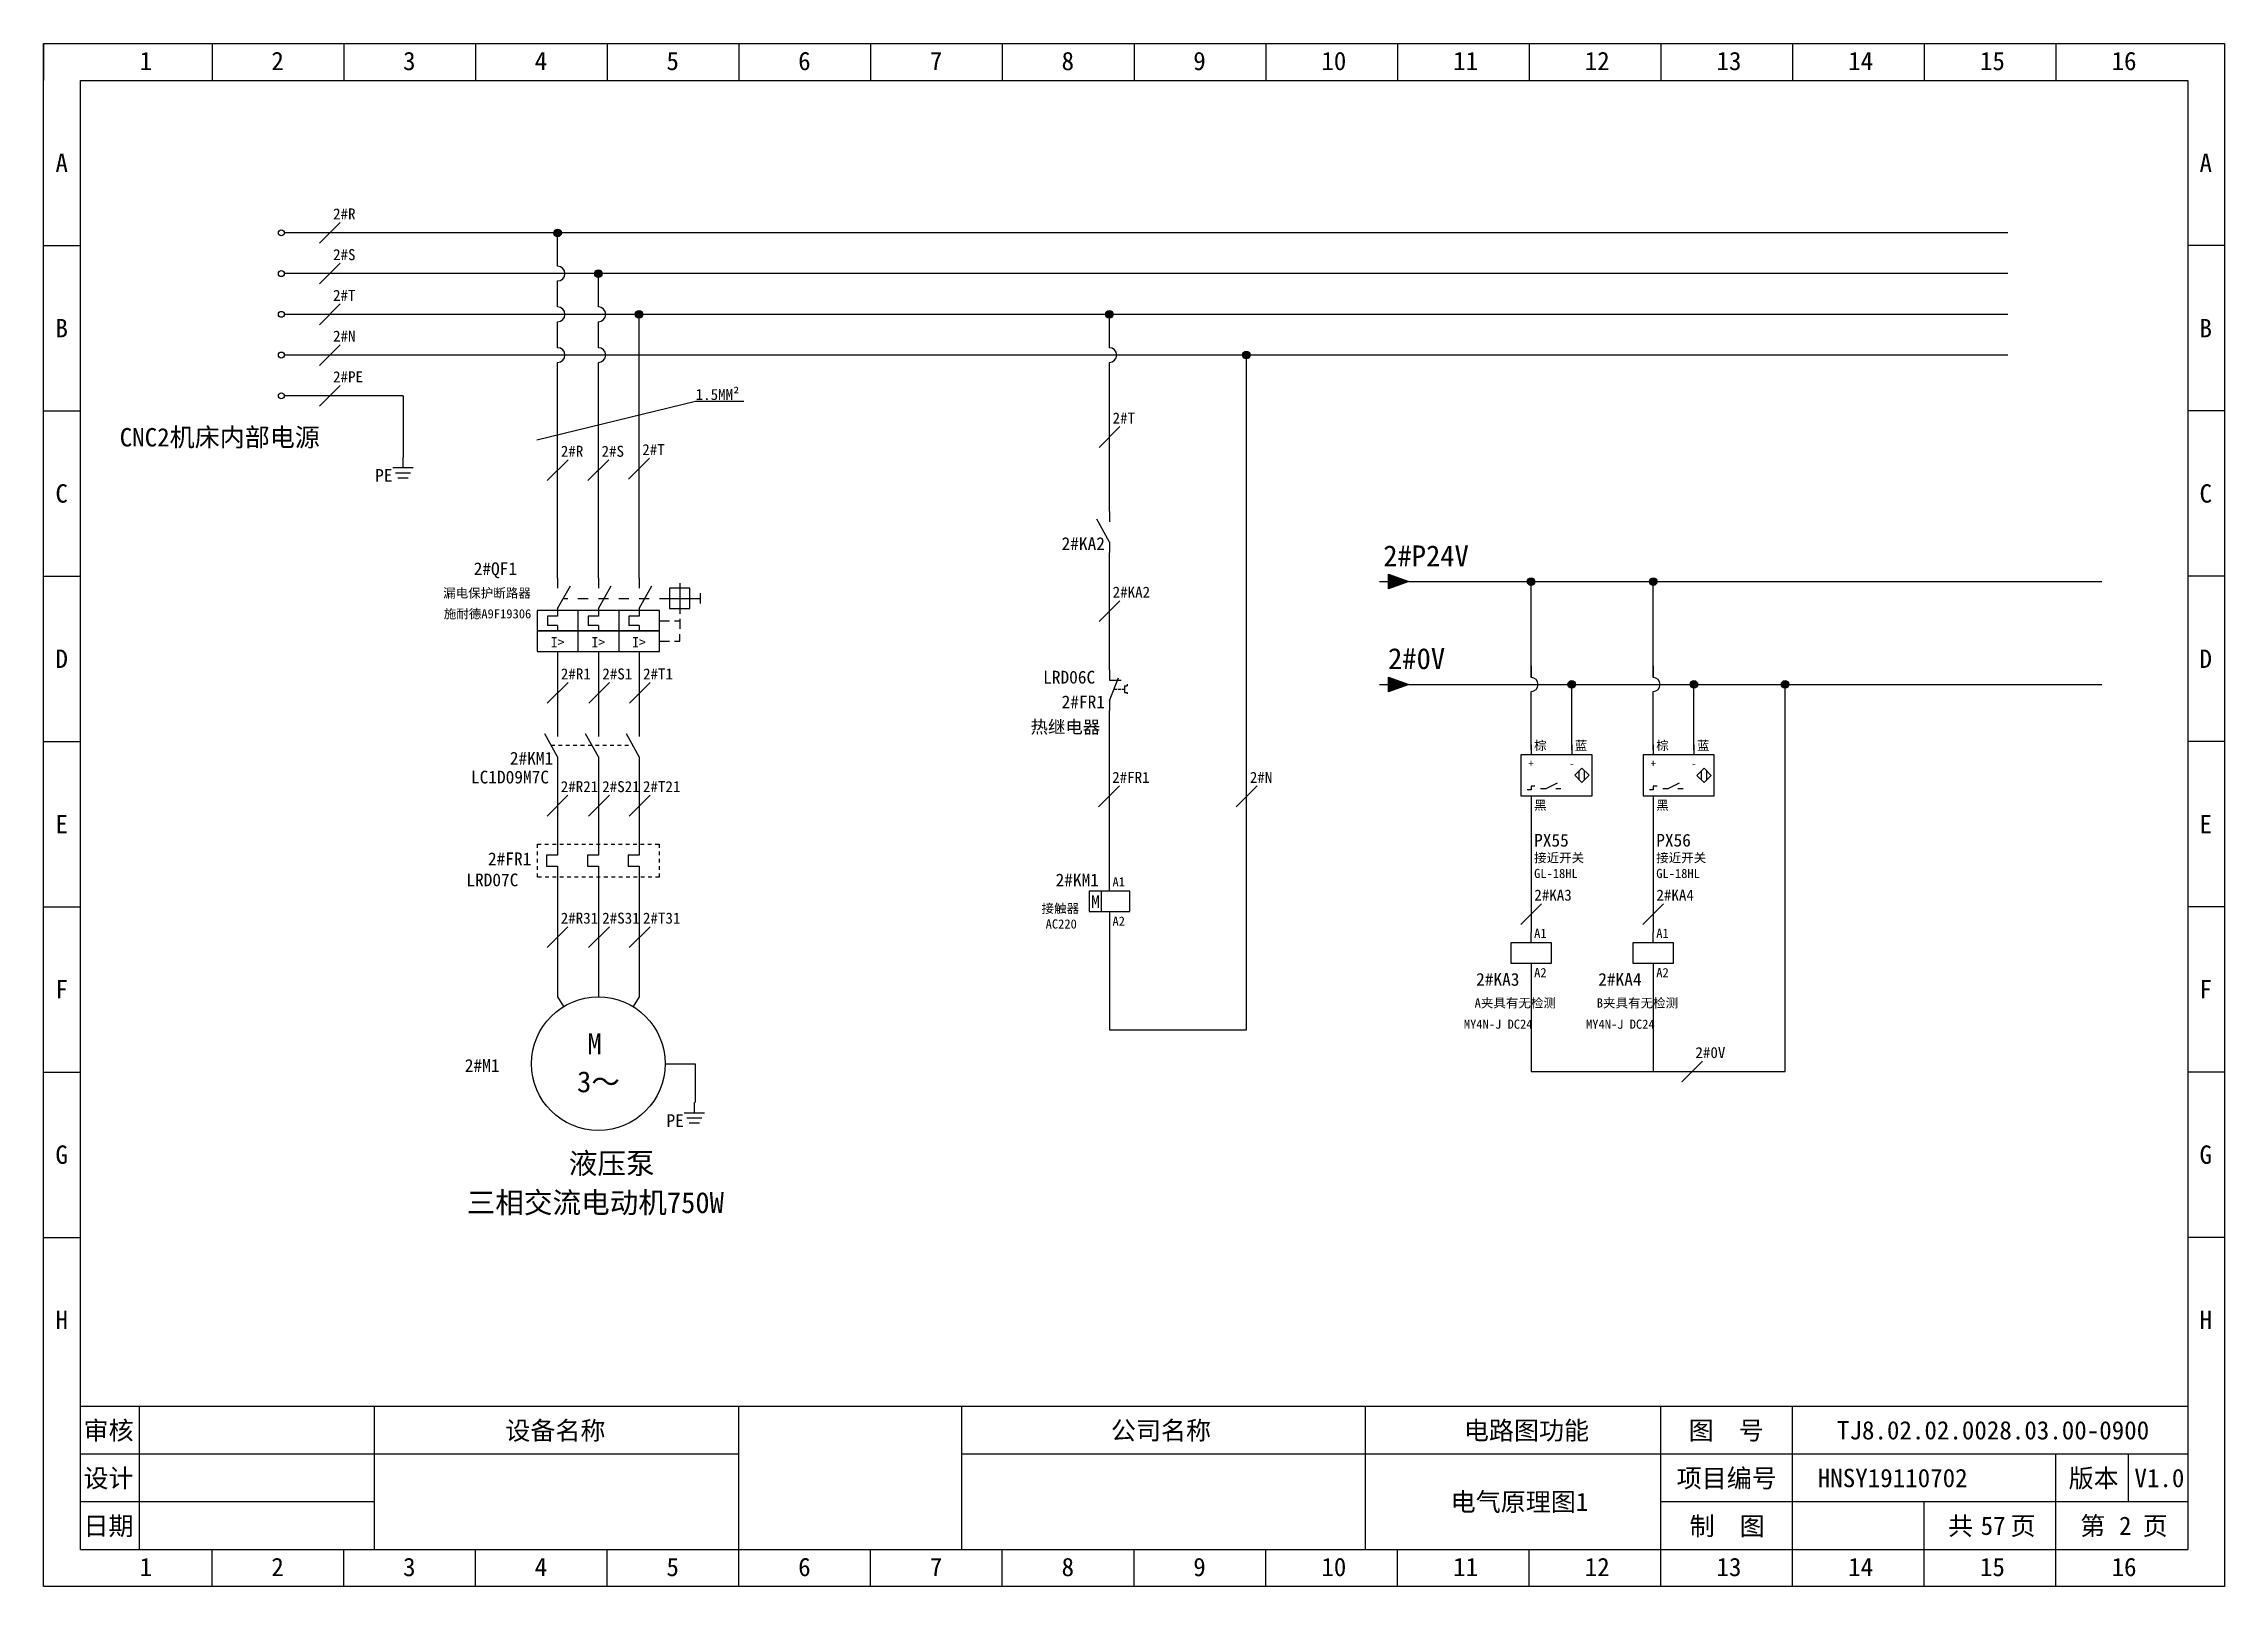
# Model space of a CAD drawing. Header units: millimetres. Extents: x 914 to 910632, y -176 to 682692.
# Drawn here: x 2898.9 to 3195.9, y 2274.7 to 2484.7 of the extents above; entities that cross this region are included whole.
import ezdxf
from ezdxf.enums import TextEntityAlignment as Align

# ---------------------------------------------------------------- set-up
doc = ezdxf.new("R2010")
doc.units = ezdxf.units.MM
doc.linetypes.add('EPL_DASH', pattern=[1, 0.5, -0.5])
doc.layers.add('EPLAN311', color=1, linetype='Continuous', lineweight=25)
doc.styles.get("Standard").update_dxf_attribs({"font": 'arial.ttf'})
doc.styles.add('宋体', font='')
doc.styles.get('宋体').set_extended_font_data('宋体')

msp = doc.modelspace()

# ---------------------------------------------------------------- texts
at = {"style": '宋体'}
for s, p in [('2#R', (2938.337, 2460.789)), ('2#S', (2938.337, 2455.245)), ('2#T', (2938.337, 2449.701)), ('2#N', (2938.337, 2444.157)), ('2#PE', (2938.337, 2438.613)), ('1.5MM²', (2987.718, 2436.212)), ('2#T', (3044.504, 2433.002)), ('2#R', (2969.36, 2428.481)), ('2#S', (2974.904, 2428.481)), ('2#T', (2980.448, 2428.699)), ('2#KA2', (3044.508, 2409.303)), ('2#R1', (2969.36, 2398.174)), ('2#S1', (2975.01, 2398.174)), ('2#T1', (2980.554, 2398.174)), ('2#FR1', (3044.446, 2384.089)), ('2#N', (3063.197, 2384.089)), ('2#R21', (2969.345, 2382.826)), ('2#S21', (2974.995, 2382.826)), ('2#T21', (2980.539, 2382.826)), ('2#KA3', (3101.934, 2368.065)), ('2#KA4', (3118.567, 2368.063)), ('2#R31', (2969.345, 2364.927)), ('2#S31', (2974.995, 2364.927)), ('2#T31', (2980.539, 2364.927)), ('2#0V', (3123.875, 2346.627))]:
    msp.add_text(s, height=1.5, dxfattribs=at).set_placement(p)
at = {"color": 7, "style": '宋体'}
for s, height, p in [('M', 2.855, (2972.986, 2346.278)), ('3～', 2.8548, (2971.566, 2341.125)), ('液压泵', 2.8548, (2970.446, 2330.014)), ('三相交流电动机750W', 2.85481, (2956.538, 2324.672))]:
    msp.add_text(s, height=height, dxfattribs=at).set_placement(p, align=Align.BOTTOM_LEFT)
at = {"color": 0, "style": '宋体'}
msp.add_attdef('CNC2机床内部电源', text='17_20025', height=2.5, dxfattribs=at).set_placement((2922.909, 2429.886), align=Align.CENTER)
at = {"color": 5, "style": '宋体'}
for tag, p in [('2#KA2', (3037.556, 2415.79)), ('2#KM1', (2962.412, 2386.575)), ('LC1D09M7C', (2957.119, 2384.011)), ('2#FR1', (2959.436, 2372.882)), ('LRD07C', (2956.489, 2370.014)), ('2#M1', (2956.279, 2344.753))]:
    msp.add_attdef(tag, p, '', height=1.736, dxfattribs=at)
at = {"style": '宋体'}
for tag, text, p in [('TJ8.02.02.0028.03.00-0900', 'TJ8.01.01.0181.00.01-0900', (3164.417, 2295.967)), ('HNSY19110702', 'HNSY19110702', (3150.745, 2289.467)), ('V1.0', '1.0', (3187.068, 2289.467)), ('电气原理图1', '封页', (3099.917, 2286.217)), ('57', '01', (3164.417, 2282.967)), ('2', '01', (3182.417, 2282.967))]:
    msp.add_attdef(tag, text=text, height=2.5, dxfattribs=at).set_placement(p, align=Align.MIDDLE_CENTER)

# ---------------------------------------------------------------- blocks, each defined once
blk = doc.blocks.new('横向漏电断路器3P')
at = {"color": 5, "linetype": 'Continuous', "lineweight": 25, "ltscale": 4}
for p, q in [((2.1, 19.6), (3.5, 19.6)), ((2.8, 14), (2.8, 19.6)), ((0.7, 16.8), (4.9, 16.8)), ((5.6, 16.8), (7, 16.8)), ((5.88, 16.1), (5.88, 16.8)), ((5.88, 14), (5.88, 15.4)), ((8.68, 16.8), (7.7, 16.8)), ((8.68, 16.1), (8.68, 16.8)), ((8.68, 14), (8.68, 15.4)), ((4.2, 11.2), (1.05, 12.95)), ((4.2, 11.2), (5.25, 11.2)), ((5.25, 11.2), (5.25, 9.8)), ((5.25, 9.8), (6.51, 9.8)), ((6.51, 11.2), (7.28, 11.2)), ((6.51, 11.2), (6.51, 9.8)), ((10.08, 11.2), (11.2, 11.2)), ((4.2, 5.6), (1.05, 7.35)), ((4.2, 5.6), (5.25, 5.6)), ((5.25, 5.6), (5.25, 4.2)), ((5.25, 4.2), (6.51, 4.2)), ((6.51, 5.6), (6.51, 4.2)), ((6.51, 5.6), (7.28, 5.6)), ((10.08, 5.6), (11.2, 5.6)), ((4.2, 0), (1.05, 1.75)), ((4.2, 0), (5.25, 0)), ((5.25, 0), (5.25, -1.4)), ((6.51, 0), (6.51, -1.4)), ((6.51, 0), (7.28, 0)), ((10.08, 0), (11.2, 0)), ((5.25, -1.4), (6.51, -1.4))]:
    blk.add_line(p, q, dxfattribs=at)
at = {"color": 5, "linetype": 'Continuous', "lineweight": 25}
for p, q in [((2.8, 11.2), (2.8, 12.6)), ((0, 11.2), (1.4, 11.2)), ((2.8, 8.4), (2.8, 9.8)), ((2.8, 5.6), (2.8, 7)), ((4.48, 8.4), (10.08, 8.4)), ((0, 5.6), (1.4, 5.6)), ((2.8, 2.8), (2.8, 4.2)), ((0, 0), (1.4, 0)), ((2.82, 0.76), (2.82, 1.39)), ((4.48, 2.8), (10.08, 2.8)), ((4.48, -2.8), (10.08, -2.8))]:
    blk.add_line(p, q, dxfattribs=at)
at = {"color": 5, "linetype": 'Continuous', "lineweight": 25, "ltscale": 4}
for points in [[(1.4, 18.2), (1.4, 15.4), (4.2, 15.4), (4.2, 18.2)], [(4.48, 14), (4.48, -2.8), (7.28, -2.8), (7.28, 14)], [(7.28, 14), (7.28, -2.8), (10.08, -2.8), (10.08, 14)]]:
    blk.add_lwpolyline(points, close=True, dxfattribs=at)
at = {"color": 5, "style": '宋体'}
for p in [(8.82, 11.2), (8.82, 5.6), (8.82, 0)]:
    blk.add_text('I>', height=1.403, rotation=90, dxfattribs=at).set_placement(p, align=Align.MIDDLE_CENTER)
at = {"color": 0, "style": '宋体'}
for tag, p in [('17_20028[1]', (0.98, 11.87)), ('17_20028[3]', (0.98, 6.27)), ('17_20028[5]', (0.98, 0.67))]:
    blk.add_attdef(tag, text='', height=1.26, dxfattribs=at).set_placement(p, align=Align.RIGHT)
for tag, p in [('17_20028[2]', (10.5, 11.87)), ('17_20028[4]', (10.5, 6.27)), ('17_20028[6]', (10.5, 0.67)), ('17_20024', (-0.79, -7.52)), ('17_20025', (-0.79, -9.68))]:
    blk.add_attdef(tag, p, '', height=1.26, dxfattribs=at)
at = {"color": 5, "style": '宋体'}
blk.add_attdef('17_20010', (-0.91, -5.6), '', height=1.75, dxfattribs=at)
blk = doc.blocks.new('PE接地')
at = {"color": 5, "linetype": 'Continuous', "lineweight": 25, "ltscale": 4}
for p, q in [((1.4, 1.4), (-1.4, 1.4)), ((1.05, 2.1), (-1.05, 2.1)), ((0.7, 2.8), (-0.7, 2.8)), ((0, 0), (0, 1.4))]:
    blk.add_line(p, q, dxfattribs=at)
at = {"color": 5, "style": '宋体'}
blk.add_attdef('02', (-1.07, 3.35), '', height=1.75, dxfattribs=at)
at = {"color": 0, "style": '宋体'}
blk.add_attdef('01', (0.42, -0.54), '', height=1.26, dxfattribs=at)
blk = doc.blocks.new('接触器')
at = {"color": 5, "linetype": 'Continuous', "lineweight": 25}
for p, q in [((-1.13, 4.2), (-1.13, 1.4)), ((0, 4.2), (0, 5.6)), ((0, 1.4), (0, 0))]:
    blk.add_line(p, q, dxfattribs=at)
blk.add_lwpolyline([(-2.8, 1.4), (2.8, 1.4), (2.8, 4.2), (-2.8, 4.2)], close=True, dxfattribs=at)
at = {"insert": (-2.52, 3.65), "char_height": 1.75, "attachment_point": 1, "style": '宋体'}
blk.add_mtext_dynamic_manual_height_columns('M', width=1.4497, gutter_width=12.5, heights=[0], dxfattribs=at)
at = {"color": 0, "style": '宋体'}
for tag, p in [('01', (0.42, 4.87)), ('02', (0.42, -0.54)), ('04', (0.65, -7)), ('05', (0.65, -9.16))]:
    blk.add_attdef(tag, p, '', height=1.26, dxfattribs=at)
at = {"color": 5, "style": '宋体'}
blk.add_attdef('03', (0.42, -4.85), '', height=1.75, dxfattribs=at)
blk = doc.blocks.new('热继电器符号')
at = {"color": 5}
for p, q in [((6.51, 5.22), (6.51, 3.84)), ((6.51, 5.22), (6.51, 3.84)), ((6.51, 3.84), (8.1, 3.84)), ((8.57, 3.07), (8.57, 2.16)), ((8.57, 3.07), (8.93, 3.07)), ((8.93, 3.28), (8.93, 3.07)), ((6.51, 1.07), (6.51, -0.32)), ((7.12, 2.61), (7.52, 2.61)), ((7.65, 2.61), (8.05, 2.61)), ((8.18, 2.61), (8.57, 2.61)), ((8.57, 2.16), (8.93, 2.16)), ((8.93, 2.16), (8.93, 1.95))]:
    blk.add_line(p, q, dxfattribs=at)
at = {"color": 5, "ltscale": 4}
blk.add_line((6.51, 1.07), (7.74, 4.16), dxfattribs=at)
at = {"color": 5, "lineweight": -3, "style": '宋体'}
for tag, p in [('1#FR1', (0, 0)), ('LRD', (-3.57, -2.4)), ('热继电器', (-3.29, -4.96))]:
    blk.add_attdef(tag, p, '', height=1.74, dxfattribs=at)
blk = doc.blocks.new('磁性接近开关3线常开')
at = {"color": 5, "linetype": 'Continuous', "lineweight": 25, "ltscale": 4}
for p, q in [((0, 8.4), (0, 7)), ((5.6, 8.4), (5.6, 7)), ((3.59, 3.14), (2.01, 2.36)), ((6.63, 3.58), (6.63, 4.82)), ((7.37, 3.58), (7.37, 4.82)), ((0, 2.71), (0, 2.19)), ((0, 1.4), (0, 0))]:
    blk.add_line(p, q, dxfattribs=at)
at = {"color": 5, "linetype": 'Continuous', "lineweight": 25}
for p, q in [((0, 2.19), (-0.53, 2.19)), ((0.53, 2.71), (0, 2.71)), ((2.01, 2.36), (1.31, 2.36)), ((4.11, 2.36), (3.41, 2.36))]:
    blk.add_line(p, q, dxfattribs=at)
at = {"color": 5, "linetype": 'Continuous', "lineweight": 25, "ltscale": 4}
for points in [[(-1.4, 1.4), (8.4, 1.4), (8.4, 7), (-1.4, 7)], [(7, 5.19), (6.01, 4.2), (7, 3.21), (7.99, 4.2)]]:
    blk.add_lwpolyline(points, close=True, dxfattribs=at)
at = {"color": 5, "style": '宋体'}
for s, p in [('+', (0, 5.84)), ('-', (5.6, 5.84))]:
    blk.add_text(s, height=1.05, dxfattribs=at).set_placement(p, align=Align.MIDDLE_CENTER)
at = {"color": 0, "style": '宋体'}
for tag, p in [('01', (0.42, 7.67)), ('03', (6.02, 7.67)), ('02', (0.42, -0.54)), ('05', (0.42, -7.76)), ('06', (0.42, -9.92))]:
    blk.add_attdef(tag, p, '', height=1.26, dxfattribs=at)
at = {"color": 5, "style": '宋体'}
blk.add_attdef('04', (0.42, -5.6), '', height=1.75, dxfattribs=at)
blk = doc.blocks.new('EPLSYM_LibrarySPECIAL_Symbol8_Variant0_Placement1')
at = {"linetype": 'Continuous', "lineweight": 25, "ltscale": 4}
blk.add_hatch(color=1, dxfattribs=at).paths.add_polyline_path([(-0.75, 1), (2, 0), (-0.75, -1)], flags=0)
at = {"color": 1, "linetype": 'Continuous', "lineweight": 25, "ltscale": 4}
blk.add_line((-2, 0), (-0.75, 0), dxfattribs=at)
blk.add_lwpolyline([(-0.75, 1), (2, 0), (-0.75, -1)], close=True, dxfattribs=at)
at = {"color": 5}
blk.add_attdef('70_20010', text='', height=2.85, dxfattribs=at).set_placement((3, 0), align=Align.MIDDLE_LEFT)
at = {"color": 73}
for tag, p in [('70_24350', (33.76, 0)), ('70_24300', (72.31, 0))]:
    blk.add_attdef(tag, text='', height=2.06, dxfattribs=at).set_placement(p, align=Align.MIDDLE_LEFT)
blk = doc.blocks.new('继电器线圈')
at = {"color": 5, "linetype": 'Continuous', "lineweight": 25}
for p, q in [((0, 4.2), (0, 5.6)), ((0, 1.4), (0, 0))]:
    blk.add_line(p, q, dxfattribs=at)
blk.add_lwpolyline([(-2.8, 1.4), (2.8, 1.4), (2.8, 4.2), (-2.8, 4.2)], close=True, dxfattribs=at)
at = {"color": 0, "style": '宋体'}
for tag, p in [('01', (0.42, 4.87)), ('02', (0.42, -0.54)), ('04', (0.65, -7)), ('05', (0.65, -9.16))]:
    blk.add_attdef(tag, p, '', height=1.26, dxfattribs=at)
at = {"color": 5, "style": '宋体'}
blk.add_attdef('03', (0.42, -4.85), '', height=1.75, dxfattribs=at)
blk = doc.blocks.new('*U388')
blk.add_line((-2.5, 0), (2.5, 0))
blk = doc.blocks.new('*U389')
at = {"color": 0, "linetype": 'ByBlock', "lineweight": -2, "transparency": 16777216}
for p in [(0, 0), (0, -22.5), (0, -45), (0, -67.5), (0, -90), (0, -112.5), (0, -135)]:
    blk.add_blockref('*U388', p, dxfattribs=at)
blk = doc.blocks.new('*U390')
blk.add_line((-2.5, 0), (2.5, 0))
blk = doc.blocks.new('*U391')
at = {"color": 0, "linetype": 'ByBlock', "lineweight": -2, "transparency": 16777216}
for p in [(0, 0), (0, -22.5), (0, -45), (0, -67.5), (0, -90), (0, -112.5), (0, -135)]:
    blk.add_blockref('*U390', p, dxfattribs=at)
blk = doc.blocks.new('制图图框')
for p, q in [((-2700.08, 789.32), (-2403.08, 789.32)), ((-2700.08, 579.32), (-2700.08, 789.32)), ((-2700.08, 789.32), (-2700.08, 784.32)), ((-2700.08, 789.32), (-2695.08, 789.32)), ((-2677.15, 789.32), (-2677.15, 784.32)), ((-2659.21, 789.32), (-2659.21, 784.32)), ((-2641.27, 789.32), (-2641.27, 784.32)), ((-2623.33, 789.32), (-2623.33, 784.32)), ((-2605.4, 789.32), (-2605.4, 784.32)), ((-2587.46, 789.32), (-2587.46, 784.32)), ((-2569.52, 789.32), (-2569.52, 784.32)), ((-2551.58, 789.32), (-2551.58, 784.32)), ((-2533.65, 789.32), (-2533.65, 784.32)), ((-2515.71, 789.32), (-2515.71, 784.32)), ((-2497.77, 789.32), (-2497.77, 784.32)), ((-2479.83, 789.32), (-2479.83, 784.32)), ((-2461.9, 789.32), (-2461.9, 784.32)), ((-2443.96, 789.32), (-2443.96, 784.32)), ((-2426.02, 789.32), (-2426.02, 784.32)), ((-2403.08, 789.32), (-2403.08, 579.32)), ((-2403.08, 789.32), (-2403.08, 784.32)), ((-2695.08, 784.32), (-2408.08, 784.32)), ((-2695.08, 584.32), (-2695.08, 784.32)), ((-2408.08, 784.32), (-2408.08, 584.32)), ((-2408.08, 603.82), (-2695.08, 603.82)), ((-2687.08, 603.82), (-2687.08, 584.32)), ((-2655.08, 603.82), (-2655.08, 584.32)), ((-2655.08, 603.82), (-2655.08, 584.32)), ((-2605.4, 579.32), (-2605.4, 603.82)), ((-2575.08, 603.82), (-2575.08, 584.32)), ((-2575.08, 603.82), (-2575.08, 584.32)), ((-2575.08, 603.82), (-2575.08, 584.32)), ((-2520.08, 603.82), (-2520.08, 584.32)), ((-2479.83, 579.32), (-2479.83, 603.82)), ((-2461.9, 579.32), (-2461.9, 603.82)), ((-2655.08, 597.32), (-2695.08, 597.32)), ((-2605.4, 597.32), (-2655.08, 597.32)), ((-2408.08, 597.32), (-2575.08, 597.32)), ((-2426.02, 579.32), (-2426.02, 597.32)), ((-2416.18, 597.32), (-2416.18, 590.82)), ((-2655.08, 590.82), (-2695.08, 590.82)), ((-2408.08, 590.82), (-2479.83, 590.82)), ((-2443.96, 579.32), (-2443.96, 590.82)), ((-2695.08, 584.32), (-2408.08, 584.32)), ((-2677.15, 579.32), (-2677.15, 584.32)), ((-2659.21, 579.32), (-2659.21, 584.32)), ((-2641.27, 579.32), (-2641.27, 584.32)), ((-2623.33, 579.32), (-2623.33, 584.32)), ((-2587.46, 579.32), (-2587.46, 584.32)), ((-2569.52, 579.32), (-2569.52, 584.32)), ((-2551.58, 579.32), (-2551.58, 584.32)), ((-2533.65, 579.32), (-2533.65, 584.32)), ((-2515.71, 579.32), (-2515.71, 584.32)), ((-2497.77, 579.32), (-2497.77, 584.32)), ((-2403.08, 579.32), (-2700.08, 579.32))]:
    blk.add_line(p, q)
blk.add_blockref('*U389', (-2697.58, 761.82))
at = {"xscale": -1}
blk.add_blockref('*U391', (-2405.58, 761.82), dxfattribs=at)
at = {"style": '宋体'}
for s, p in [('1', (-2687.01, 785.71)), ('2', (-2669.07, 785.71)), ('3', (-2651.13, 785.71)), ('4', (-2633.2, 785.71)), ('5', (-2615.26, 785.71)), ('6', (-2597.32, 785.71)), ('7', (-2579.38, 785.71)), ('8', (-2561.45, 785.71)), ('9', (-2543.51, 785.71)), ('10', (-2526.07, 785.71)), ('11', (-2508.13, 785.71)), ('12', (-2490.2, 785.71)), ('13', (-2472.26, 785.71)), ('14', (-2454.32, 785.71)), ('15', (-2436.38, 785.71)), ('16', (-2418.45, 785.71)), ('A', (-2698.47, 771.84)), ('A', (-2406.47, 771.84)), ('B', (-2698.47, 749.34)), ('B', (-2406.47, 749.34)), ('C', (-2698.47, 726.84)), ('C', (-2406.47, 726.84)), ('D', (-2698.47, 704.34)), ('D', (-2406.47, 704.34)), ('E', (-2698.47, 681.84)), ('E', (-2406.47, 681.84)), ('F', (-2698.47, 659.34)), ('F', (-2406.47, 659.34)), ('G', (-2698.47, 636.84)), ('G', (-2406.47, 636.84)), ('H', (-2698.47, 614.34)), ('H', (-2406.47, 614.34)), ('审核', (-2694.65, 599.29)), ('设备名称', (-2637.2, 599.28)), ('公司名称', (-2554.73, 599.29)), ('电路图功能', (-2506.66, 599.29)), ('图  号', (-2476.05, 599.3)), ('设计', (-2694.66, 592.79)), ('项目编号', (-2477.68, 592.79)), ('版本', (-2424.3, 592.79)), ('日期', (-2694.66, 586.29)), ('制  图', (-2475.91, 586.28)), ('共   页', (-2440.72, 586.31)), ('第   页', (-2422.72, 586.3)), ('1', (-2687.01, 580.71)), ('2', (-2669.07, 580.71)), ('3', (-2651.13, 580.71)), ('4', (-2633.2, 580.71)), ('5', (-2615.26, 580.71)), ('6', (-2597.32, 580.71)), ('7', (-2579.38, 580.71)), ('8', (-2561.45, 580.71)), ('9', (-2543.51, 580.71)), ('10', (-2526.07, 580.71)), ('11', (-2508.13, 580.71)), ('12', (-2490.2, 580.71)), ('13', (-2472.26, 580.71)), ('14', (-2454.32, 580.71)), ('15', (-2436.38, 580.71)), ('16', (-2418.45, 580.71))]:
    blk.add_text(s, height=2.5, dxfattribs=at).set_placement(p)

# ---------------------------------------------------------------- hatches: boundary and pattern name
at = {"layer": 'EPLAN311', "ltscale": 4}
h = msp.add_hatch(color=1, dxfattribs=at)
edge = h.paths.add_edge_path()
edge.add_arc((2968.921, 2458.957), 0.52, 0, 360)
h = msp.add_hatch(color=1, dxfattribs=at)
edge = h.paths.add_edge_path()
edge.add_arc((2974.465, 2453.413), 0.52, 0, 360)
h = msp.add_hatch(color=1, dxfattribs=at)
edge = h.paths.add_edge_path()
edge.add_arc((2980.009, 2447.869), 0.52, 0, 360)
h = msp.add_hatch(color=1, dxfattribs=at)
edge = h.paths.add_edge_path()
edge.add_arc((3044.066, 2447.869), 0.52, 0, 360)
h = msp.add_hatch(color=1, dxfattribs=at)
edge = h.paths.add_edge_path()
edge.add_arc((3062.718, 2442.325), 0.52, 0, 360)
h = msp.add_hatch(color=1, dxfattribs=at)
edge = h.paths.add_edge_path()
edge.add_arc((3101.495, 2411.498), 0.52, 0, 360)
h = msp.add_hatch(color=1, dxfattribs=at)
edge = h.paths.add_edge_path()
edge.add_arc((3118.128, 2411.497), 0.52, 0, 360)
h = msp.add_hatch(color=1, dxfattribs=at)
edge = h.paths.add_edge_path()
edge.add_arc((3107.039, 2397.493), 0.52, 0, 360)
h = msp.add_hatch(color=1, dxfattribs=at)
edge = h.paths.add_edge_path()
edge.add_arc((3123.672, 2397.492), 0.52, 0, 360)
h = msp.add_hatch(color=1, dxfattribs=at)
edge = h.paths.add_edge_path()
edge.add_arc((3136.086, 2397.496), 0.52, 0, 360)

# ---------------------------------------------------------------- linework, layer by layer
for p, q in [((2936.485, 2457.543), (2939.313, 2460.371)), ((2968.921, 2454.413), (2968.921, 2458.957)), ((2936.485, 2451.999), (2939.313, 2454.827)), ((2974.465, 2448.869), (2974.465, 2453.413)), ((2968.921, 2448.869), (2968.921, 2452.413)), ((2936.485, 2446.455), (2939.313, 2449.283)), ((2980.009, 2411.972), (2980.009, 2447.869)), ((3044.066, 2443.325), (3044.066, 2447.869)), ((3044.066, 2443.325), (3044.066, 2447.869)), ((2968.921, 2443.325), (2968.921, 2446.869)), ((2974.465, 2443.325), (2974.465, 2446.869)), ((2936.485, 2440.911), (2939.313, 2443.739)), ((3062.718, 2350.495), (3062.718, 2442.325)), ((2968.921, 2411.972), (2968.921, 2441.325)), ((2974.465, 2411.972), (2974.465, 2441.325)), ((3044.066, 2421.014), (3044.066, 2441.325)), ((2936.485, 2435.367), (2939.313, 2438.195)), ((2947.867, 2436.781), (2947.867, 2428.39)), ((2966.074, 2430.774), (2987.706, 2436.049)), ((2987.706, 2436.049), (2994.272, 2436.049)), ((3042.652, 2429.755), (3045.48, 2432.583)), ((2967.507, 2425.234), (2970.336, 2428.063)), ((2973.051, 2425.234), (2975.88, 2428.063)), ((2978.595, 2425.452), (2981.424, 2428.281)), ((3044.07, 2399.47), (3044.068, 2415.471)), ((3042.655, 2406.056), (3045.483, 2408.885)), ((2968.921, 2400.884), (2968.921, 2391.799)), ((2974.465, 2400.884), (2974.465, 2391.799)), ((2980.009, 2400.884), (2980.009, 2391.799)), ((3101.495, 2400.009), (3101.495, 2398.437)), ((3118.128, 2400.008), (3118.128, 2398.435)), ((2967.507, 2394.927), (2970.336, 2397.756)), ((2973.157, 2394.927), (2975.986, 2397.756)), ((2978.701, 2394.927), (2981.53, 2397.756)), ((3107.039, 2388.582), (3107.039, 2397.493)), ((3123.672, 2388.58), (3123.672, 2397.492)), ((3044.073, 2370.717), (3044.073, 2393.927)), ((3101.495, 2394.954), (3101.495, 2396.527)), ((3101.495, 2388.582), (3101.495, 2394.954)), ((3118.128, 2394.953), (3118.128, 2396.525)), ((3118.128, 2388.58), (3118.128, 2394.953)), ((2968.924, 2386.256), (2968.924, 2375.765)), ((2974.468, 2386.256), (2974.468, 2375.765)), ((2980.012, 2386.256), (2980.012, 2375.765)), ((2967.492, 2379.579), (2970.32, 2382.407)), ((2973.142, 2379.579), (2975.971, 2382.407)), ((2978.686, 2379.579), (2981.515, 2382.407)), ((3042.594, 2380.843), (3045.422, 2383.671)), ((3061.344, 2380.843), (3064.173, 2383.671)), ((2968.924, 2374.265), (2967.424, 2374.265)), ((2967.424, 2374.265), (2967.424, 2372.765)), ((2968.924, 2375.765), (2968.924, 2374.265)), ((2974.468, 2374.265), (2972.968, 2374.265)), ((2972.968, 2374.265), (2972.968, 2372.765)), ((2974.468, 2375.765), (2974.468, 2374.265)), ((2980.012, 2374.265), (2978.512, 2374.265)), ((2978.512, 2374.265), (2978.512, 2372.765)), ((2980.012, 2375.765), (2980.012, 2374.265)), ((2967.424, 2372.765), (2968.924, 2372.765)), ((2968.924, 2372.765), (2968.924, 2371.265)), ((2968.924, 2371.265), (2968.924, 2354.959)), ((2972.968, 2372.765), (2974.468, 2372.765)), ((2974.468, 2372.765), (2974.468, 2371.265)), ((2974.468, 2371.265), (2974.468, 2354.959)), ((2978.512, 2372.765), (2980.012, 2372.765)), ((2980.012, 2372.765), (2980.012, 2371.265)), ((2980.012, 2371.265), (2980.012, 2354.959)), ((3100.081, 2364.818), (3102.909, 2367.647)), ((3116.714, 2364.817), (3119.543, 2367.645)), ((2967.492, 2361.681), (2970.32, 2364.509)), ((2973.142, 2361.681), (2975.971, 2364.509)), ((2978.686, 2361.681), (2981.515, 2364.509)), ((3044.073, 2365.173), (3044.073, 2350.495)), ((2968.924, 2354.959), (2969.733, 2353.631)), ((2980.012, 2354.959), (2979.202, 2353.631)), ((3044.073, 2350.495), (3062.718, 2350.495)), ((2983.568, 2345.86), (2987.636, 2345.86)), ((2987.636, 2345.86), (2987.636, 2340.574)), ((3122.022, 2343.38), (3124.851, 2346.209))]:
    msp.add_line(p, q)
at = {"color": 0}
for p, q in [((3166.43, 2458.957), (2931.692, 2458.957)), ((3166.43, 2453.413), (2931.692, 2453.413)), ((3166.43, 2447.869), (2931.692, 2447.869)), ((3166.43, 2442.325), (2931.692, 2442.325)), ((2947.867, 2436.781), (2931.692, 2436.781)), ((3084.828, 2411.499), (3179.241, 2411.496)), ((3101.495, 2398.45), (3101.495, 2411.499)), ((3118.128, 2398.449), (3118.128, 2411.498)), ((3084.847, 2397.492), (3179.241, 2397.492))]:
    msp.add_line(p, q, dxfattribs=at)
at = {"color": 5, "linetype": 'Continuous'}
for p, q in [((3044.066, 2421.014), (3044.066, 2419.628)), ((3044.066, 2421.014), (3044.066, 2419.628)), ((3044.068, 2416.857), (3044.068, 2415.471)), ((3044.068, 2416.857), (3044.068, 2415.471)), ((2968.921, 2391.799), (2968.921, 2390.413)), ((2968.921, 2391.799), (2968.921, 2390.413)), ((2974.465, 2391.799), (2974.465, 2390.413)), ((2974.465, 2391.799), (2974.465, 2390.413)), ((2980.009, 2391.799), (2980.009, 2390.413)), ((2980.009, 2391.799), (2980.009, 2390.413)), ((2968.924, 2387.642), (2968.924, 2386.256)), ((2968.924, 2387.642), (2968.924, 2386.256)), ((2974.468, 2387.642), (2974.468, 2386.256)), ((2974.468, 2387.642), (2974.468, 2386.256)), ((2980.012, 2387.642), (2980.012, 2386.256)), ((2980.012, 2387.642), (2980.012, 2386.256))]:
    msp.add_line(p, q, dxfattribs=at)
at = {"color": 5, "linetype": 'Continuous', "ltscale": 4}
for p, q in [((3044.068, 2416.857), (3042.336, 2419.976)), ((3044.068, 2416.857), (3042.336, 2419.976)), ((2968.924, 2387.642), (2967.191, 2390.761)), ((2968.924, 2387.642), (2967.191, 2390.761)), ((2974.468, 2387.642), (2972.735, 2390.761)), ((2974.468, 2387.642), (2972.735, 2390.761)), ((2980.012, 2387.642), (2978.279, 2390.761)), ((2980.012, 2387.642), (2978.279, 2390.761))]:
    msp.add_line(p, q, dxfattribs=at)
at = {"linetype": 'ByBlock'}
for p, q in [((3136.083, 2344.794), (3136.085, 2397.491)), ((3101.495, 2380.959), (3101.495, 2363.715)), ((3118.128, 2380.957), (3118.128, 2363.714)), ((3101.495, 2358.171), (3101.495, 2344.794)), ((3118.128, 2358.17), (3118.128, 2344.794)), ((3101.495, 2344.794), (3136.083, 2344.794))]:
    msp.add_line(p, q, dxfattribs=at)
at = {"linetype": 'EPL_DASH'}
msp.add_line((2968.058, 2389.201), (2979.146, 2389.201), dxfattribs=at)
msp.add_lwpolyline([(2966.2, 2375.765), (2982.736, 2375.765), (2982.736, 2371.265), (2966.2, 2371.265)], close=True, dxfattribs=at)
for centre, radius in [((2931.288, 2458.957), 0.404), ((2931.288, 2453.413), 0.404), ((2931.288, 2447.869), 0.404), ((2931.288, 2442.325), 0.404), ((2931.288, 2436.781), 0.404), ((2974.468, 2345.86), 9.1)]:
    msp.add_circle(centre, radius)
for centre, radius, start, end in [((2968.921, 2453.413), 1, 269.99994, 89.99994), ((2968.921, 2447.869), 1, 269.99994, 89.99994), ((2974.465, 2447.869), 1, 269.99994, 89.99994), ((2968.921, 2442.325), 1, 269.99994, 89.99994), ((2974.465, 2442.325), 1, 269.99994, 89.99994), ((3044.066, 2442.325), 1, 269.99994, 89.99994), ((3101.495, 2397.482), 0.955, 270, 90), ((3118.128, 2397.48), 0.955, 270, 90)]:
    msp.add_arc(centre, radius, start, end)
at = {"layer": 'EPLAN311', "color": 1, "ltscale": 4}
for centre in [(2968.921, 2458.957), (2974.465, 2453.413), (2980.009, 2447.869), (3044.066, 2447.869), (3062.718, 2442.325), (3101.495, 2411.498), (3118.128, 2411.497), (3107.039, 2397.493), (3123.672, 2397.492), (3136.086, 2397.496)]:
    msp.add_circle(centre, 0.52, dxfattribs=at)

# ---------------------------------------------------------------- block references
msp.add_blockref('制图图框', (5599.001, 1695.399))
ref = msp.add_blockref('PE接地', (2947.861, 2428.39), dxfattribs=dict(xscale=0.99, yscale=0.99, zscale=0.99, rotation=180))
ref.add_attrib('02', 'PE', (2944.073, 2425.072), dxfattribs={"color": 5, "height": 1.736, "style": '宋体'})
at = {"color": 7}
ref = msp.add_blockref('EPLSYM_LibrarySPECIAL_Symbol8_Variant0_Placement1', (3082.847, 2411.492), dxfattribs=at)
ref.add_attrib('70_20010', '2#P24V', dxfattribs={"color": 5, "height": 2.8548, "style": '宋体'}).set_placement((3081.362, 2414.992), align=Align.MIDDLE_LEFT)
ref = msp.add_blockref('横向漏电断路器3P', (2968.921, 2411.972), dxfattribs=dict(xscale=0.99, yscale=0.99, zscale=0.99, rotation=270))
ref.add_attrib('17_20025', '施耐德A9F19306', (2953.415, 2406.484), dxfattribs={"color": 0, "height": 1.24989, "style": '宋体'})
ref.add_attrib('17_20024', '漏电保护断路器', (2953.33, 2409.311), dxfattribs={"color": 0, "height": 1.2499, "style": '宋体'})
ref.add_attrib('17_20010', '2#QF1', (2957.489, 2412.37), dxfattribs={"color": 5, "height": 1.736, "style": '宋体'})
ref = msp.add_blockref('EPLSYM_LibrarySPECIAL_Symbol8_Variant0_Placement1', (3082.847, 2397.492), dxfattribs=at)
ref.add_attrib('70_20010', '2#0V', dxfattribs={"color": 5, "height": 2.8548, "style": '宋体'}).set_placement((3082.02, 2401.005), align=Align.MIDDLE_LEFT)
ref = msp.add_blockref('热继电器符号', (3037.561, 2394.247))
ref.add_attrib('1#FR1', '2#FR1', (3037.561, 2394.247), dxfattribs={"color": 5, "lineweight": -3, "height": 1.736, "style": '宋体'})
ref.add_attrib('热继电器', '热继电器', (3033.336, 2390.832), dxfattribs={"color": 5, "lineweight": -3, "height": 1.736, "style": '宋体'})
ref.add_attrib('LRD', 'LRD06C', (3035.045, 2397.608), dxfattribs={"color": 5, "lineweight": -3, "height": 1.736, "style": '宋体'})
at = {"xscale": 0.99, "yscale": 0.99, "zscale": 0.99}
for p, values in [((3101.495, 2380.959), {'06': 'GL-18HL', '05': '接近开关', '04': 'PX55', '03': '蓝', '02': '黑', '01': '棕'}), ((3118.128, 2380.957), {'06': 'GL-18HL', '05': '接近开关', '04': 'PX56', '03': '蓝', '02': '黑', '01': '棕'})]:
    msp.add_blockref('磁性接近开关3线常开', p, dxfattribs=at).add_auto_attribs(values)
ref = msp.add_blockref('接触器', (3044.073, 2365.173), dxfattribs=dict(xscale=0.99, yscale=0.99, zscale=0.99))
ref.add_attrib('01', 'A1', (3044.489, 2369.996), dxfattribs={"color": 0, "height": 1.2499, "style": '宋体'})
ref.add_attrib('02', 'A2', (3044.489, 2364.643), dxfattribs={"color": 0, "height": 1.2499, "style": '宋体'})
ref.add_attrib('03', '2#KM1', (3036.741, 2370.003), dxfattribs={"color": 5, "height": 1.736, "style": '宋体'})
ref.add_attrib('04', '接触器', (3034.827, 2366.376), dxfattribs={"color": 0, "height": 1.2499, "style": '宋体'})
ref.add_attrib('05', 'AC220', (3035.382, 2364.261), dxfattribs={"color": 0, "height": 1.2499, "style": '宋体'})
ref = msp.add_blockref('继电器线圈', (3101.495, 2358.171), dxfattribs=dict(xscale=0.99, yscale=0.99, zscale=0.99))
ref.add_attrib('05', 'MY4N-J DC24', (3092.342, 2350.62), dxfattribs={"color": 0, "height": 1.24989, "style": '宋体'})
ref.add_attrib('04', 'A夹具有无检测', (3093.808, 2353.511), dxfattribs={"color": 0, "height": 1.2499, "style": '宋体'})
ref.add_attrib('03', '2#KA3', (3094.006, 2356.472), dxfattribs={"color": 5, "height": 1.736, "style": '宋体'})
ref.add_attrib('02', 'A2', (3101.911, 2357.642), dxfattribs={"color": 0, "height": 1.2499, "style": '宋体'})
ref.add_attrib('01', 'A1', (3101.911, 2362.995), dxfattribs={"color": 0, "height": 1.2499, "style": '宋体'})
ref = msp.add_blockref('继电器线圈', (3118.128, 2358.17), dxfattribs=dict(xscale=0.99, yscale=0.99, zscale=0.99))
ref.add_attrib('05', 'MY4N-J DC24', (3108.975, 2350.619), dxfattribs={"color": 0, "height": 1.24989, "style": '宋体'})
ref.add_attrib('04', 'B夹具有无检测', (3110.442, 2353.509), dxfattribs={"color": 0, "height": 1.2499, "style": '宋体'})
ref.add_attrib('03', '2#KA4', (3110.639, 2356.471), dxfattribs={"color": 5, "height": 1.736, "style": '宋体'})
ref.add_attrib('02', 'A2', (3118.544, 2357.64), dxfattribs={"color": 0, "height": 1.2499, "style": '宋体'})
ref.add_attrib('01', 'A1', (3118.544, 2362.994), dxfattribs={"color": 0, "height": 1.2499, "style": '宋体'})
ref = msp.add_blockref('PE接地', (2987.538, 2340.574), dxfattribs=dict(xscale=0.99, yscale=0.99, zscale=0.99, rotation=180))
ref.add_attrib('02', 'PE', (2983.75, 2337.256), dxfattribs={"color": 5, "height": 1.736, "style": '宋体'})

msp.set_redraw_order([(e.dxf.handle, doc.entitydb.next_handle()) for e in msp.query("TEXT MTEXT ATTDEF DIMENSION ARC_DIMENSION")])  # texts and dimensions are drawn at this point

doc.saveas('drawing.dxf')
